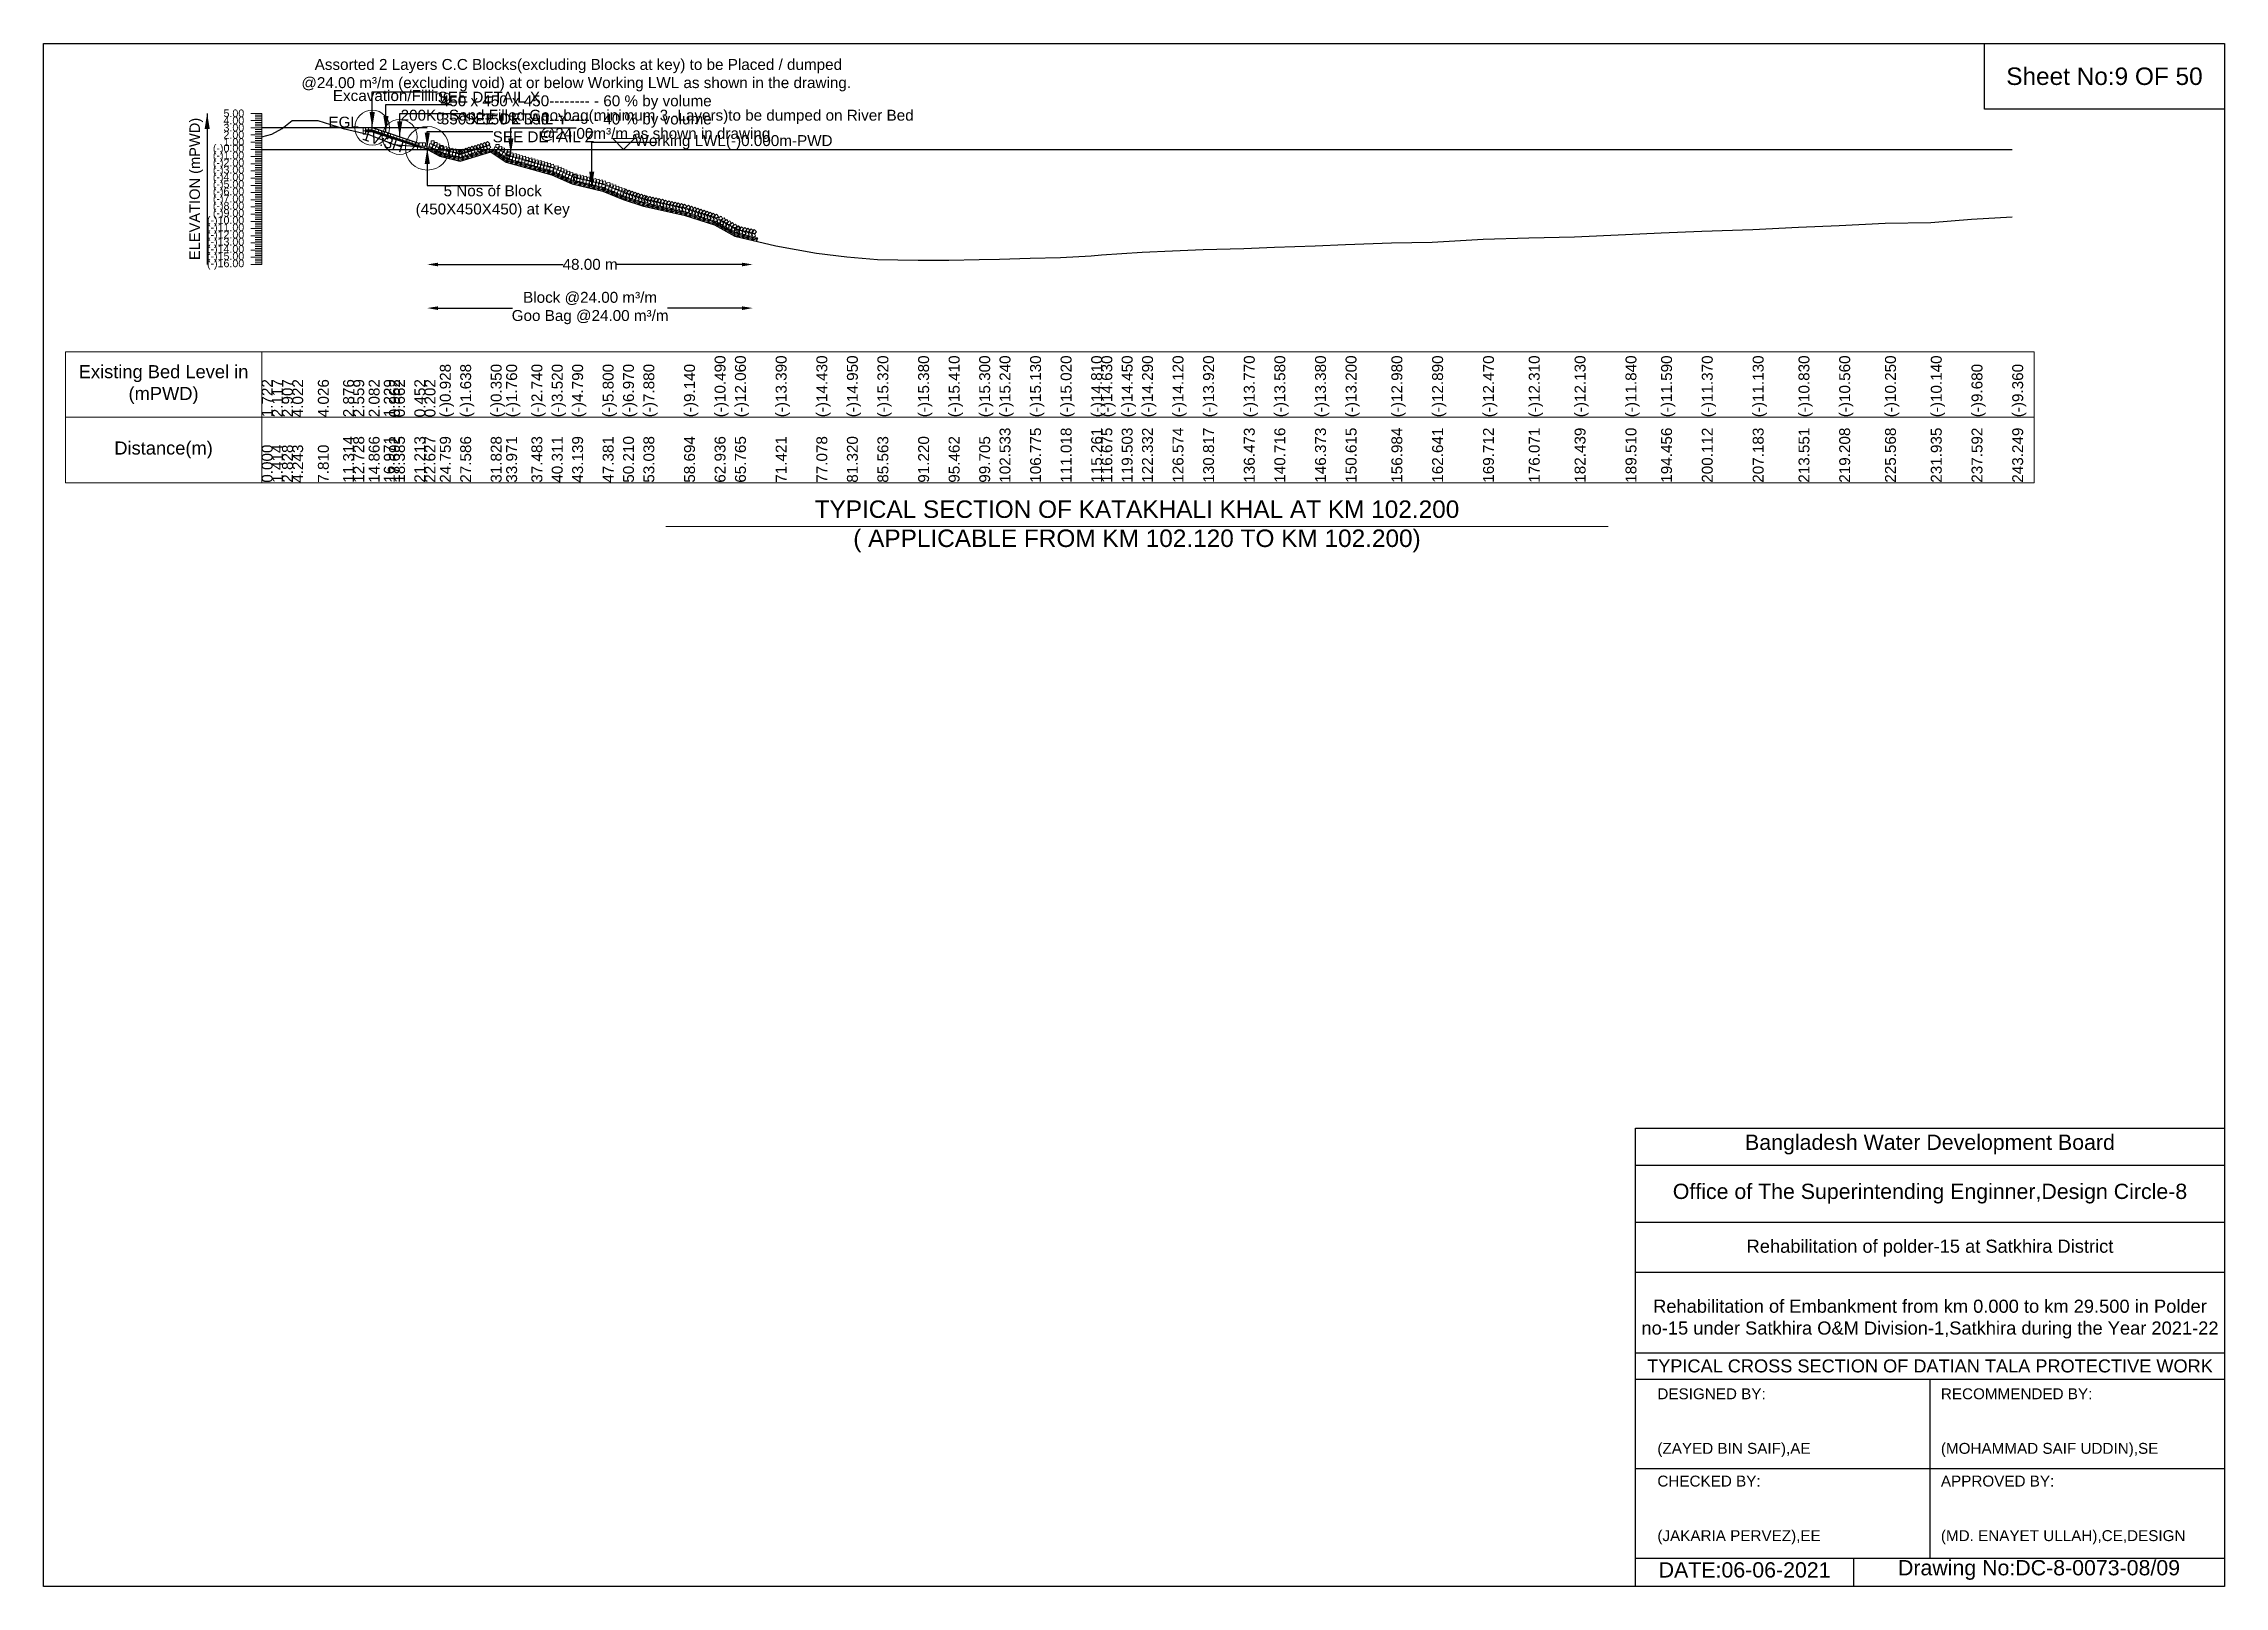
# Model space of a CAD drawing. Header units: inches. Extents: x 89000 to 845000, y -7071 to 18.
# Drawn here: x 220000 to 230000, y -7071 to 0 of the extents above; entities that cross this region are included whole.
import ezdxf

# ---------------------------------------------------------------- set-up
doc = ezdxf.new("R2010")
doc.units = ezdxf.units.IN
doc.header["$LTSCALE"] = 7
doc.header["$MEASUREMENT"] = 0
for name, color, linetype, lineweight in [('Cross section Data Border', 7, 'Continuous', 9), ('Cross Section Labels', 7, 'Continuous', 9), ('Existing_Bed_Level for Xsection', 7, 'Continuous', 25), ('Long Section Labels', 7, 'Continuous', 9)]:
    doc.layers.add(name, color=color, linetype=linetype, lineweight=lineweight)
doc.styles.get("Standard").update_dxf_attribs({"font": 'arial.ttf'})
doc.dimstyles.new('Appron Lebeling Style', dxfattribs={"dimtxt": 50, "dimasz": 50, "dimexe": 0.18, "dimexo": 0.0625, "dimgap": 0.09, "dimtad": 0, "dimtih": 1, "dimtoh": 1, "dimdec": 4, "dimzin": 0, "dimdsep": 46, "dimtxsty": 'Standard', "dimcen": 0.09, "dimse1": 1, "dimse2": 1, "dimadec": 0, "dimazin": 0, "dimtfac": 1, "dimtdec": 4, "dimtofl": 0, "dimtmove": 0, "dimatfit": 3, "dimfxl": 1, "dimtolj": 1, "dimtzin": 0, "dimarcsym": 0})
doc.dimstyles.get("Standard").update_dxf_attribs({"dimtxt": 0.18, "dimasz": 0.18, "dimexe": 0.18, "dimexo": 0.0625, "dimgap": 0.09, "dimtad": 0, "dimtih": 1, "dimtoh": 1, "dimdec": 4, "dimzin": 0, "dimdsep": 46, "dimtxsty": 'Standard', "dimcen": 0.09, "dimadec": 0, "dimazin": 0, "dimtfac": 1, "dimtdec": 4, "dimtofl": 0, "dimtmove": 0, "dimatfit": 3, "dimfxl": 1, "dimtolj": 1, "dimtzin": 0, "dimarcsym": 0})

msp = doc.modelspace()

# ---------------------------------------------------------------- texts
at = {"attachment_point": 5}
for s, insert, char_height in [('Sheet No:9 OF 50', (229450, -150), 80), ('Bangladesh Water Development Board', (228650, -5046), 70), ('Office of The Superintending Enginner,Design Circle-8', (228650, -5271), 70)]:
    msp.add_mtext(s, dxfattribs=dict(at, insert=insert, char_height=char_height))
for s, insert, char_height, width, attachment_point in [('Rehabilitation of polder-15 at Satkhira District', (228650, -5521), 60, 2800, 5), ('Rehabilitation of Embankment from km 0.000 to km 29.500 in Polder no-15 under Satkhira O&M Division-1,Satkhira during the Year 2021-22', (228650, -5846), 60, 2700, 5), ('TYPICAL CROSS SECTION OF DATIAN TALA PROTECTIVE WORK', (228650, -6061), 59.5765532, 2800, 5), ('DESIGNED BY:^J^J^J(ZAYED BIN SAIF),AE', (227400, -6321), 50, 1400, 4), ('RECOMMENDED BY:^J^J^J(MOHAMMAD SAIF UDDIN),SE', (228700, -6321), 50, 1400, 4), ('CHECKED BY:^J^J^J(JAKARIA PERVEZ),EE', (227400, -6721), 50, 1400, 4), ('APPROVED BY:^J^J^J(MD. ENAYET ULLAH),CE,DESIGN', (228700, -6721), 50, 1400, 4), ('DATE:06-06-2021', (227800, -6996), 70, 1400, 5), ('Drawing No:DC-8-0073-08/09', (229150, -6996), 70, 2200, 5)]:
    msp.add_mtext(s, dxfattribs=dict(insert=insert, char_height=char_height, width=width, attachment_point=attachment_point))
at = {"layer": 'Cross section Data Border', "char_height": 60, "width": 800, "attachment_point": 5}
for s, insert in [('Existing Bed Level in (mPWD)', (220550, -1562.47)), ('Distance(m)', (220550, -1862.47))]:
    msp.add_mtext(s, dxfattribs=dict(at, insert=insert))
at = {"layer": 'Cross Section Labels'}
for s, insert, char_height, attachment_point in [(' Assorted 2 Layers C.C Blocks(excluding Blocks at key) to be Placed / dumped^J@24.00 m³/m (excluding void) at or below Working LWL as shown in the drawing.^J450 x 450 x 450-------- - 60 % by volume^J350 x 350 x 350-------- - 40 % by volume', (222442.3917, -385.47), 50, 8), ('Excavation/Filling', (221869.94075, -278.22), 50, 9), ('SEE DETAIL X', (221806.82825, -220.47), 50, 1), ('EGL', (221445.8217, -385.47), 50, 9), ('200Kg Sand Filled Geo-bag(minimum 3 -Layers)to be dumped on River Bed^J@24.00m³/m as shown in drawing.', (222813.40878, -451.47), 50, 8), ('SEE DETAIL Y', (221933.05325, -319.47), 50, 1), ('SEE DETAIL Z', (222059.27825, -401.97), 50, 1), ('Working LWL(-)0.000m-PWD', (222709.67825, -484.47), 50, 7), ('5 Nos of Block ^J(450X450X450) at Key', (222059.27825, -649.47), 50, 2), ('TYPICAL SECTION OF KATAKHALI KHAL AT KM 102.200^J( APPLICABLE FROM KM 102.120 TO KM 102.200)', (225013.60592, -2212.47), 80, 5)]:
    msp.add_mtext(s, dxfattribs=dict(at, insert=insert, char_height=char_height, attachment_point=attachment_point))
at = {"layer": 'Cross Section Labels', "insert": (221564.72299, -422.16077), "char_height": 50, "attachment_point": 2, "rotation": 341.565051177}
msp.add_mtext('1V:3H', dxfattribs=at)
at = {"layer": 'Long Section Labels', "rotation": 90}
for s, insert, char_height, attachment_point in [('ELEVATION (mPWD)', (220700, -665.97), 48, 5), ('(-)0.928', (221817.04161, -1712.47), 50, 1), ('(-)1.638', (221910.34554, -1712.47), 50, 1), ('(-)0.350', (222050.31281, -1712.47), 50, 1), ('(-)1.760', (222121.02899, -1712.47), 50, 1), ('(-)2.740', (222236.94988, -1712.47), 50, 1), ('(-)3.520', (222330.27253, -1712.47), 50, 1), ('(-)4.790', (222423.5972, -1712.47), 50, 1), ('(-)5.800', (222563.58722, -1712.47), 50, 1), ('(-)6.970', (222656.91551, -1712.47), 50, 1), ('(-)7.880', (222750.24484, -1712.47), 50, 1), ('(-)9.140', (222936.90604, -1712.47), 50, 1), ('(-)10.490', (223076.90371, -1712.47), 50, 1), ('(-)12.060', (223170.23616, -1712.47), 50, 1), ('(-)13.390', (223356.90242, -1712.47), 50, 1), ('(-)14.430', (223543.57013, -1712.47), 50, 1), ('(-)14.950', (223683.57169, -1712.47), 50, 1), ('(-)15.320', (223823.5738, -1712.47), 50, 1), ('(-)15.380', (224010.24401, -1712.47), 50, 1), ('(-)15.410', (224150.24713, -1712.47), 50, 1), ('(-)15.300', (224290.2506, -1712.47), 50, 1), ('(-)15.240', (224383.58641, -1712.47), 50, 1), ('(-)15.130', (224523.59036, -1712.47), 50, 1), ('(-)15.020', (224663.59455, -1712.47), 50, 1), ('(-)14.810', (224803.59895, -1712.47), 50, 1), ('(-)14.630', (224850.26713, -1712.47), 50, 1), ('(-)14.450', (224943.60356, -1712.47), 50, 1), ('(-)14.290', (225036.94005, -1712.47), 50, 1), ('(-)14.120', (225176.94494, -1712.47), 50, 1), ('(-)13.920', (225316.94996, -1712.47), 50, 1), ('(-)13.770', (225503.62354, -1712.47), 50, 1), ('(-)13.580', (225643.62886, -1712.47), 50, 1), ('(-)13.380', (225830.30279, -1712.47), 50, 1), ('(-)13.200', (225970.30834, -1712.47), 50, 1), ('(-)12.980', (226180.4745, -1712.47), 50, 1), ('(-)12.890', (226367.14337, -1712.47), 50, 1), ('(-)12.470', (226600.48016, -1712.47), 50, 1), ('(-)12.310', (226810.34328, -1712.47), 50, 1), ('(-)12.130', (227020.48802, -1712.47), 50, 1), ('(-)11.840', (227253.82651, -1712.47), 50, 1), ('(-)11.590', (227417.03647, -1712.47), 50, 1), ('(-)11.370', (227603.71146, -1712.47), 50, 1), ('(-)11.130', (227837.05529, -1712.47), 50, 1), ('(-)10.830', (228047.18071, -1712.47), 50, 1), ('(-)10.560', (228233.85292, -1712.47), 50, 1), ('(-)10.250', (228443.74966, -1712.47), 50, 1), ('(-)10.140', (228653.86608, -1712.47), 50, 1), ('(-)9.680', (228840.53888, -1712.47), 50, 1), ('(-)9.360', (229027.21184, -1712.47), 50, 1), ('1.722', (221000, -1712.47), 50, 1), ('2.117', (221046.66905, -1712.47), 50, 1), ('2.907', (221093.3381, -1712.47), 50, 1), ('4.022', (221140.00714, -1712.47), 50, 1), ('4.026', (221257.73824, -1712.47), 50, 1), ('2.876', (221373.35238, -1712.47), 50, 1), ('2.559', (221420.02143, -1712.47), 50, 1), ('2.082', (221490.58027, -1712.47), 50, 1), ('1.229', (221560.02857, -1712.47), 50, 1), ('0.962', (221583.8296, -1712.47), 50, 1), ('0.662', (221606.69762, -1712.47), 50, 1), ('0.452', (221700.03571, -1712.47), 50, 1), ('0.202', (221746.70476, -1712.47), 50, 1), ('102.533', (224383.58641, -2012.47), 50, 1), ('106.775', (224523.59036, -2012.47), 50, 1), ('111.018', (224663.59455, -2012.47), 50, 1), ('115.261', (224803.59895, -2012.47), 50, 1), ('116.675', (224850.26713, -2012.47), 50, 1), ('119.503', (224943.60356, -2012.47), 50, 1), ('122.332', (225036.94005, -2012.47), 50, 1), ('126.574', (225176.94494, -2012.47), 50, 1), ('130.817', (225316.94996, -2012.47), 50, 1), ('136.473', (225503.62354, -2012.47), 50, 1), ('140.716', (225643.62886, -2012.47), 50, 1), ('146.373', (225830.30279, -2012.47), 50, 1), ('150.615', (225970.30834, -2012.47), 50, 1), ('156.984', (226180.4745, -2012.47), 50, 1), ('162.641', (226367.14337, -2012.47), 50, 1), ('169.712', (226600.48016, -2012.47), 50, 1), ('176.071', (226810.34328, -2012.47), 50, 1), ('182.439', (227020.48802, -2012.47), 50, 1), ('189.510', (227253.82651, -2012.47), 50, 1), ('194.456', (227417.03647, -2012.47), 50, 1), ('200.112', (227603.71146, -2012.47), 50, 1), ('207.183', (227837.05529, -2012.47), 50, 1), ('213.551', (228047.18071, -2012.47), 50, 1), ('219.208', (228233.85292, -2012.47), 50, 1), ('225.568', (228443.74966, -2012.47), 50, 1), ('231.935', (228653.86608, -2012.47), 50, 1), ('237.592', (228840.53888, -2012.47), 50, 1), ('243.249', (229027.21184, -2012.47), 50, 1), ('0.000', (221000, -2012.47), 50, 1), ('1.414', (221046.66905, -2012.47), 50, 1), ('2.828', (221093.3381, -2012.47), 50, 1), ('4.243', (221140.00714, -2012.47), 50, 1), ('7.810', (221257.73824, -2012.47), 50, 1), ('11.314', (221373.35238, -2012.47), 50, 1), ('12.728', (221420.02143, -2012.47), 50, 1), ('14.866', (221490.58027, -2012.47), 50, 1), ('16.971', (221560.02857, -2012.47), 50, 1), ('17.692', (221583.8296, -2012.47), 50, 1), ('18.385', (221606.69762, -2012.47), 50, 1), ('21.213', (221700.03571, -2012.47), 50, 1), ('22.627', (221746.70476, -2012.47), 50, 1), ('24.759', (221817.04161, -2012.47), 50, 1), ('27.586', (221910.34554, -2012.47), 50, 1), ('31.828', (222050.31281, -2012.47), 50, 1), ('33.971', (222121.02899, -2012.47), 50, 1), ('37.483', (222236.94988, -2012.47), 50, 1), ('40.311', (222330.27253, -2012.47), 50, 1), ('43.139', (222423.5972, -2012.47), 50, 1), ('47.381', (222563.58722, -2012.47), 50, 1), ('50.210', (222656.91551, -2012.47), 50, 1), ('53.038', (222750.24484, -2012.47), 50, 1), ('58.694', (222936.90604, -2012.47), 50, 1), ('62.936', (223076.90371, -2012.47), 50, 1), ('65.765', (223170.23616, -2012.47), 50, 1), ('71.421', (223356.90242, -2012.47), 50, 1), ('77.078', (223543.57013, -2012.47), 50, 1), ('81.320', (223683.57169, -2012.47), 50, 1), ('85.563', (223823.5738, -2012.47), 50, 1), ('91.220', (224010.24401, -2012.47), 50, 1), ('95.462', (224150.24713, -2012.47), 50, 1), ('99.705', (224290.2506, -2012.47), 50, 1)]:
    msp.add_mtext(s, dxfattribs=dict(at, insert=insert, char_height=char_height, attachment_point=attachment_point))
at = {"layer": 'Long Section Labels', "char_height": 35, "attachment_point": 6}
for s, insert in [('4.00', (220920, -352.47)), ('3.00', (220920, -385.47)), ('5.00', (220920, -319.47)), ('(-)0.00', (220920, -484.47)), ('(-)1.00', (220920, -517.47)), ('2.00', (220920, -418.47)), ('1.00', (220920, -451.47)), ('(-)2.00', (220920, -550.47)), ('(-)3.00', (220920, -583.47)), ('(-)4.00', (220920, -616.47)), ('(-)5.00', (220920, -649.47)), ('(-)6.00', (220920, -682.47)), ('(-)7.00', (220920, -715.47)), ('(-)10.00', (220920, -814.47)), ('(-)8.00', (220920, -748.47)), ('(-)9.00', (220920, -781.47)), ('(-)11.00', (220920, -847.47)), ('(-)12.00', (220920, -880.47)), ('(-)13.00', (220920, -913.47)), ('(-)14.00', (220920, -946.47)), ('(-)15.00', (220920, -979.47)), ('(-)16.00', (220920, -1012.47))]:
    msp.add_mtext(s, dxfattribs=dict(at, insert=insert))

# ---------------------------------------------------------------- blocks, each defined once
blk = doc.blocks.new('*D11')
at = {"layer": 'Cross Section Labels', "color": 0, "lineweight": -2, "transparency": 16777216}
for p, q in [((221809, -1012), (222382, -1012)), ((223202, -1012), (222629, -1012))]:
    blk.add_line(p, q, dxfattribs=at)
at = {"layer": 'Cross Section Labels', "color": 0, "transparency": 16777216}
for points in [[(221809, -1004), (221809, -1021), (221759, -1012)], [(223202, -1004), (223202, -1021), (223252, -1012)]]:
    blk.add_solid(points, dxfattribs=at)
at = {"layer": 'Defpoints', "color": 0, "transparency": 16777216}
for p in [(221759, -484), (223252, -902), (223252, -1012)]:
    blk.add_point(p, dxfattribs=at)
at = {"layer": 'Cross Section Labels', "color": 0, "transparency": 16777216, "insert": (222506, -1012), "char_height": 50, "attachment_point": 5}
blk.add_mtext('\\A1;48.00 m', dxfattribs=at)
blk = doc.blocks.new('*D12')
at = {"layer": 'Cross Section Labels', "color": 0, "lineweight": -2, "transparency": 16777216}
for p, q in [((221809, -1212), (222150, -1212)), ((223202, -1212), (222861, -1212))]:
    blk.add_line(p, q, dxfattribs=at)
at = {"layer": 'Cross Section Labels', "color": 0, "transparency": 16777216}
for points in [[(221809, -1204), (221809, -1221), (221759, -1212)], [(223202, -1204), (223202, -1221), (223252, -1212)]]:
    blk.add_solid(points, dxfattribs=at)
at = {"layer": 'Defpoints', "color": 0, "transparency": 16777216}
for p in [(221759, -484), (223252, -902), (223252, -1212)]:
    blk.add_point(p, dxfattribs=at)
at = {"layer": 'Cross Section Labels', "color": 0, "transparency": 16777216, "insert": (222506, -1212), "char_height": 50, "attachment_point": 5}
blk.add_mtext('\\A1;Block @24.00 m³/m ^JGoo Bag @24.00 m³/m ', dxfattribs=at)

# ---------------------------------------------------------------- dimensions: what is measured, and where the dimension line sits
at = {"layer": 'Cross Section Labels'}
for base, text, picture, middle in [((223252.18952, -1012.47), '48.00 m', '*D11', (222505.73389, -1012.47)), ((223252.18952, -1212.47), 'Block @24.00 m³/m ^JGoo Bag @24.00 m³/m ', '*D12', (222505.73389, -1212.47))]:
    dim = msp.add_linear_dim(base=base, p1=(221759.27825, -484.47), p2=(223252.18952, -901.71933), text=text, dimstyle='Appron Lebeling Style', dxfattribs=at)
    dim.commit()
    dim.dimension.update_dxf_attribs({"geometry": picture, "text_midpoint": middle})

# ---------------------------------------------------------------- linework, layer by layer
for points in [[(220000, 0), (230000, 0), (230000, -7071), (220000, -7071)], [(228900, 0), (230000, 0), (230000, -300), (228900, -300)]]:
    msp.add_lwpolyline(points, close=True)
for points in [[(227300, -7071), (227300, -4971), (230000, -4971)], [(227300, -5141), (230000, -5141)], [(227300, -5401), (230000, -5401)], [(227300, -5631), (230000, -5631)], [(227300, -6001), (230000, -6001)], [(227300, -6121), (230000, -6121)], [(228650, -6121), (228650, -6941)], [(227300, -6531), (230000, -6531)], [(227300, -6941), (230000, -6941)], [(228300, -6941), (228300, -7071)]]:
    msp.add_lwpolyline(points)
at = {"layer": 'Cross section Data Border'}
msp.add_lwpolyline([(220100, -1412.47), (229127.21184, -1412.47), (229127.21184, -2012.47), (220100, -2012.47)], close=True, dxfattribs=at)
for points in [[(221000, -1412.47), (221000, -2012.47)], [(220100, -1712.47), (229127.21184, -1712.47)]]:
    msp.add_lwpolyline(points, dxfattribs=at)
at = {"layer": 'Cross Section Labels'}
msp.add_lwpolyline([(222659.67825, -484.47), (222709.67825, -434.47), (222609.67825, -434.47)], close=True, dxfattribs=at)
msp.add_lwpolyline([(222853.60592, -2212.47), (225013.60592, -2212.47), (227173.60592, -2212.47)], dxfattribs=at)
for centre, radius in [((221506.82825, -385.47), 80), ((221633.05325, -427.545), 80), ((221759.27825, -479.52), 100)]:
    msp.add_circle(centre, radius, dxfattribs=at)
at = {"layer": 'Existing_Bed_Level for Xsection'}
for points in [[(221000, -427.644), (221046.66905, -414.609), (221093.3381, -388.539), (221140.00714, -351.744), (221257.73824, -351.612), (221373.35238, -389.562), (221420.02143, -400.023), (221490.58027, -415.764), (221560.02857, -443.913), (221583.8296, -452.724), (221606.69762, -462.624), (221700.03571, -469.554), (221746.70476, -477.804), (221817.04161, -515.094), (221910.34554, -538.524), (222050.31281, -496.02), (222121.02899, -542.55), (222236.94988, -574.89), (222330.27253, -600.63), (222423.5972, -642.54), (222563.58722, -675.87), (222656.91551, -714.48), (222750.24484, -744.51), (222936.90604, -786.09), (223076.90371, -830.64), (223170.23616, -882.45), (223356.90242, -926.34), (223543.57013, -960.66), (223683.57169, -977.82), (223823.5738, -990.03), (224010.24401, -992.01), (224150.24713, -993), (224290.2506, -989.37), (224383.58641, -987.39), (224523.59036, -983.76), (224663.59455, -980.13), (224803.59895, -973.2), (224850.26713, -967.26), (224943.60356, -961.32), (225036.94005, -956.04), (225176.94494, -950.43), (225316.94996, -943.83), (225503.62354, -938.88), (225643.62886, -932.61), (225830.30279, -926.01), (225970.30834, -920.07), (226180.4745, -912.81), (226367.14337, -909.84), (226600.48016, -895.98), (226810.34328, -890.7), (227020.48802, -884.76), (227253.82651, -875.19), (227417.03647, -866.94), (227603.71146, -859.68), (227837.05529, -851.76), (228047.18071, -841.86), (228233.85292, -832.95), (228443.74966, -822.72), (228653.86608, -819.09), (228840.53888, -803.91), (229027.21184, -793.35)], [(221759.27825, -385.47), (221000, -385.47)], [(221722.15325, -457.245), (221508.35236, -385.97804), (221506.82825, -385.47), (221505.2217, -385.47), (221475.5217, -385.47)], [(221475.5217, -395.37), (221505.2217, -395.37), (221722.15325, -467.68052)], [(221475.5217, -398.67), (221504.68619, -398.67), (221717.53619, -469.62)], [(221000, -484.47), (229027.21184, -484.47)], [(221475.5217, -401.97), (221504.15067, -401.97), (221714.72825, -472.16253)]]:
    msp.add_lwpolyline(points, dxfattribs=at)
at = {"layer": 'Long Section Labels'}
for points in [[(221000, -319.47), (220950, -319.47)], [(221000, -352.47), (220950, -352.47)], [(221000, -385.47), (220950, -385.47)], [(221000, -327.72), (220970, -327.72)], [(221000, -335.97), (220970, -335.97)], [(221000, -344.22), (220970, -344.22)], [(221000, -360.72), (220970, -360.72)], [(221000, -368.97), (220970, -368.97)], [(221000, -377.22), (220970, -377.22)], [(221000, -393.72), (220970, -393.72)], [(221000, -1012.47), (221000, -979.47), (221000, -946.47), (221000, -913.47), (221000, -880.47), (221000, -847.47), (221000, -814.47), (221000, -781.47), (221000, -748.47), (221000, -715.47), (221000, -682.47), (221000, -649.47), (221000, -616.47), (221000, -583.47), (221000, -550.47), (221000, -517.47), (221000, -484.47), (221000, -451.47), (221000, -418.47), (221000, -385.47), (221000, -352.47), (221000, -319.47)], [(221000, -418.47), (220950, -418.47)], [(221000, -451.47), (220950, -451.47)], [(221000, -484.47), (220950, -484.47)], [(221000, -401.97), (220970, -401.97)], [(221000, -410.22), (220970, -410.22)], [(221000, -426.72), (220970, -426.72)], [(221000, -434.97), (220970, -434.97)], [(221000, -443.22), (220970, -443.22)], [(221000, -459.72), (220970, -459.72)], [(221000, -467.97), (220970, -467.97)], [(221000, -476.22), (220970, -476.22)], [(221000, -492.72), (220970, -492.72)], [(221000, -517.47), (220950, -517.47)], [(221000, -550.47), (220950, -550.47)], [(221000, -583.47), (220950, -583.47)], [(221000, -500.97), (220970, -500.97)], [(221000, -509.22), (220970, -509.22)], [(221000, -525.72), (220970, -525.72)], [(221000, -533.97), (220970, -533.97)], [(221000, -542.22), (220970, -542.22)], [(221000, -558.72), (220970, -558.72)], [(221000, -566.97), (220970, -566.97)], [(221000, -575.22), (220970, -575.22)], [(221000, -591.72), (220970, -591.72)], [(221000, -599.97), (220970, -599.97)], [(221000, -616.47), (220950, -616.47)], [(221000, -649.47), (220950, -649.47)], [(221000, -682.47), (220950, -682.47)], [(221000, -608.22), (220970, -608.22)], [(221000, -624.72), (220970, -624.72)], [(221000, -632.97), (220970, -632.97)], [(221000, -641.22), (220970, -641.22)], [(221000, -657.72), (220970, -657.72)], [(221000, -665.97), (220970, -665.97)], [(221000, -674.22), (220970, -674.22)], [(221000, -690.72), (220970, -690.72)], [(221000, -698.97), (220970, -698.97)], [(221000, -715.47), (220950, -715.47)], [(221000, -748.47), (220950, -748.47)], [(221000, -781.47), (220950, -781.47)], [(221000, -707.22), (220970, -707.22)], [(221000, -723.72), (220970, -723.72)], [(221000, -731.97), (220970, -731.97)], [(221000, -740.22), (220970, -740.22)], [(221000, -756.72), (220970, -756.72)], [(221000, -764.97), (220970, -764.97)], [(221000, -773.22), (220970, -773.22)], [(221000, -789.72), (220970, -789.72)], [(221000, -797.97), (220970, -797.97)], [(221000, -814.47), (220950, -814.47)], [(221000, -847.47), (220950, -847.47)], [(221000, -880.47), (220950, -880.47)], [(221000, -806.22), (220970, -806.22)], [(221000, -822.72), (220970, -822.72)], [(221000, -830.97), (220970, -830.97)], [(221000, -839.22), (220970, -839.22)], [(221000, -855.72), (220970, -855.72)], [(221000, -863.97), (220970, -863.97)], [(221000, -872.22), (220970, -872.22)], [(221000, -888.72), (220970, -888.72)], [(221000, -896.97), (220970, -896.97)], [(221000, -913.47), (220950, -913.47)], [(221000, -946.47), (220950, -946.47)], [(221000, -979.47), (220950, -979.47)], [(221000, -905.22), (220970, -905.22)], [(221000, -921.72), (220970, -921.72)], [(221000, -929.97), (220970, -929.97)], [(221000, -938.22), (220970, -938.22)], [(221000, -954.72), (220970, -954.72)], [(221000, -962.97), (220970, -962.97)], [(221000, -971.22), (220970, -971.22)], [(221000, -987.72), (220970, -987.72)], [(221000, -995.97), (220970, -995.97)], [(221000, -1012.47), (220950, -1012.47)], [(221000, -1004.22), (220970, -1004.22)]]:
    msp.add_lwpolyline(points, dxfattribs=at)
for points in [[(221475.5217, -385.47), (221465.6217, -385.47), (221465.6217, -400.32), (221475.5217, -400.32)], [(221490.3717, -385.47), (221475.5217, -385.47), (221475.5217, -395.37), (221490.3717, -395.37)], [(221505.2217, -385.47), (221490.3717, -385.47), (221490.3717, -395.37), (221505.2217, -395.37)], [(221522.4403, -390.67402), (221508.35236, -385.97804), (221505.2217, -395.37), (221519.30965, -400.06598)], [(221536.52825, -395.37), (221522.4403, -390.67402), (221519.30965, -400.06598), (221533.3976, -404.76196)], [(221550.6162, -400.06598), (221536.52825, -395.37), (221533.3976, -404.76196), (221547.48554, -409.45795)], [(221475.5217, -400.32), (221465.6217, -400.32), (221465.6217, -415.17), (221475.5217, -415.17)], [(221564.70415, -404.76196), (221550.6162, -400.06598), (221547.48554, -409.45795), (221561.57349, -414.15393)], [(221578.79209, -409.45795), (221564.70415, -404.76196), (221561.57349, -414.15393), (221575.66144, -418.84991)], [(221592.88004, -414.15393), (221578.79209, -409.45795), (221575.66144, -418.84991), (221589.74938, -423.54589)], [(221606.96799, -418.84991), (221592.88004, -414.15393), (221589.74938, -423.54589), (221603.83733, -428.24188)], [(221621.05593, -423.54589), (221606.96799, -418.84991), (221603.83733, -428.24188), (221617.92528, -432.93786)], [(221635.14388, -428.24188), (221621.05593, -423.54589), (221617.92528, -432.93786), (221632.01323, -437.63384)], [(221649.23183, -432.93786), (221635.14388, -428.24188), (221632.01323, -437.63384), (221646.10117, -442.32982)], [(221663.31977, -437.63384), (221649.23183, -432.93786), (221646.10117, -442.32982), (221660.18912, -447.02581)], [(221677.40772, -442.32982), (221663.31977, -437.63384), (221660.18912, -447.02581), (221674.27707, -451.72179)], [(221691.49567, -447.02581), (221677.40772, -442.32982), (221674.27707, -451.72179), (221688.36501, -456.41777)], [(221705.58362, -451.72179), (221691.49567, -447.02581), (221688.36501, -456.41777), (221702.45296, -461.11375)], [(221719.67156, -456.41777), (221705.58362, -451.72179), (221702.45296, -461.11375), (221716.54091, -465.80973)], [(221729.57825, -469.62), (221714.72825, -469.62), (221714.72825, -484.47), (221729.57825, -484.47)], [(221737.00325, -454.77), (221722.15325, -454.77), (221722.15325, -469.62), (221737.00325, -469.62)], [(221744.42825, -469.62), (221729.57825, -469.62), (221729.57825, -484.47), (221744.42825, -484.47)], [(221751.85325, -454.77), (221737.00325, -454.77), (221737.00325, -469.62), (221751.85325, -469.62)], [(221759.27825, -469.62), (221744.42825, -469.62), (221744.42825, -484.47), (221759.27825, -484.47)], [(221786.09665, -460.94134), (221771.62257, -457.62118), (221768.30241, -472.09526), (221782.77649, -475.41542)], [(221791.31204, -445.71417), (221776.4714, -446.24145), (221776.99868, -461.08208), (221791.83931, -460.55481)], [(221799.21682, -467.89717), (221784.74274, -464.57701), (221781.42258, -479.05109), (221795.89666, -482.37125)], [(221804.43221, -452.67), (221789.59158, -453.19728), (221790.11885, -468.03791), (221804.95949, -467.51064)], [(221812.33699, -474.853), (221797.86291, -471.53284), (221794.54275, -486.00692), (221809.01683, -489.32708)], [(221817.55238, -459.62583), (221802.71175, -460.15311), (221803.23902, -474.99374), (221818.07966, -474.46647)], [(221825.45717, -481.80883), (221810.98309, -478.48867), (221807.66292, -492.96275), (221822.137, -496.28291)], [(221830.67256, -466.58166), (221815.83192, -467.10894), (221816.35919, -481.94957), (221831.19983, -481.4223)], [(221831.65676, -484.37887), (221816.80865, -484.61605), (221817.04583, -499.46416), (221831.89393, -499.22698)], [(221833.07975, -468.34634), (221818.79571, -472.40699), (221822.85637, -486.69103), (221837.1404, -482.63037)], [(221846.05959, -487.99564), (221831.21148, -488.23282), (221831.44866, -503.08092), (221846.29676, -502.84374)], [(221847.48258, -471.96311), (221833.19854, -476.02376), (221837.2592, -490.30779), (221851.54323, -486.24714)], [(221860.46242, -491.6124), (221845.61431, -491.84958), (221845.85149, -506.69769), (221860.69959, -506.46051)], [(221861.88541, -475.57987), (221847.60137, -479.64052), (221851.66203, -493.92456), (221865.94606, -489.8639)], [(221874.86525, -495.22917), (221860.01714, -495.46634), (221860.25432, -510.31445), (221875.10242, -510.07727)], [(221876.28824, -479.19663), (221862.0042, -483.25729), (221866.06486, -497.54132), (221880.34889, -493.48067)], [(221889.26808, -498.84593), (221874.41997, -499.08311), (221874.65715, -513.93121), (221889.50525, -513.69404)], [(221890.69107, -482.8134), (221876.40703, -486.87405), (221880.46769, -501.15809), (221894.75172, -497.09743)], [(221905.0939, -486.43016), (221890.80986, -490.49082), (221894.87052, -504.77485), (221909.15455, -500.7142)], [(221907.44078, -487.9394), (221897.28617, -498.77482), (221908.12158, -508.92944), (221918.2762, -498.09402)], [(221919.49673, -490.04693), (221905.21269, -494.10758), (221909.27335, -508.39161), (221923.55738, -504.33096)], [(221921.65007, -483.62446), (221911.49545, -494.45987), (221922.33087, -504.61449), (221932.48548, -493.77907)], [(221928.68475, -498.10134), (221916.078, -505.94942), (221923.92608, -518.55617), (221936.53283, -510.70809)], [(221935.85935, -479.30951), (221925.70473, -490.14493), (221936.54015, -500.29954), (221946.69477, -489.46413)], [(221942.89403, -493.78639), (221930.28728, -501.63448), (221938.13536, -514.24122), (221950.74211, -506.39314)], [(221950.06863, -474.99456), (221939.91402, -485.82998), (221950.74943, -495.9846), (221960.90405, -485.14918)], [(221957.10331, -489.47145), (221944.49657, -497.31953), (221952.34465, -509.92628), (221964.9514, -502.0782)], [(221964.27792, -470.67962), (221954.1233, -481.51503), (221964.95872, -491.66965), (221975.11333, -480.83423)], [(221971.3126, -485.1565), (221958.70585, -493.00458), (221966.55393, -505.61133), (221979.16068, -497.76325)], [(221978.4872, -466.36467), (221968.33258, -477.20009), (221979.168, -487.3547), (221989.32262, -476.51928)], [(221985.52188, -480.84155), (221972.91513, -488.68963), (221980.76321, -501.29638), (221993.36996, -493.4483)], [(221992.69648, -462.04972), (221982.54187, -472.88514), (221993.37728, -483.03975), (222003.5319, -472.20434)], [(221999.73116, -476.52661), (221987.12441, -484.37469), (221994.9725, -496.98144), (222007.57925, -489.13335)], [(222006.90577, -457.73477), (221996.75115, -468.57019), (222007.58657, -478.72481), (222017.74118, -467.88939)], [(222013.94045, -472.21166), (222001.3337, -480.05974), (222009.18178, -492.66649), (222021.78853, -484.81841)], [(222021.11505, -453.41983), (222010.96043, -464.25524), (222021.79585, -474.40986), (222031.95047, -463.57444)], [(222028.14973, -467.89671), (222015.54298, -475.74479), (222023.39106, -488.35154), (222035.99781, -480.50346)], [(222035.32433, -449.10488), (222025.16972, -459.9403), (222036.00513, -470.09491), (222046.15975, -459.2595)], [(222042.35901, -463.58176), (222029.75226, -471.42985), (222037.60035, -484.03659), (222050.20709, -476.18851)], [(222082.5657, -477.32031), (222068.4694, -472.64947), (222063.79856, -486.74577), (222077.89486, -491.41661)], [(222089.19436, -462.65307), (222074.37017, -461.77793), (222073.49503, -476.60212), (222088.31922, -477.47726)], [(222094.97115, -485.48287), (222080.87484, -480.81203), (222076.20401, -494.90834), (222090.30031, -499.57917)], [(222101.59981, -470.81563), (222086.77562, -469.94049), (222085.90047, -484.76468), (222100.72466, -485.63982)], [(222107.37659, -493.64543), (222093.28029, -488.9746), (222088.60945, -503.0709), (222102.70575, -507.74174)], [(222114.00525, -478.9782), (222099.18106, -478.10306), (222098.30592, -492.92725), (222113.13011, -493.80239)], [(222119.78204, -501.808), (222105.68573, -497.13716), (222101.01489, -511.23346), (222115.1112, -515.9043)], [(222126.41069, -487.14076), (222111.5865, -486.26562), (222110.71136, -501.08981), (222125.53555, -501.96495)], [(222138.81614, -495.30333), (222123.99195, -494.42818), (222123.11681, -509.25237), (222137.941, -510.12752)], [(222137.86408, -496.12005), (222123.47917, -499.80744), (222127.16656, -514.19235), (222141.55147, -510.50496)], [(221903.67091, -502.46269), (221888.8228, -502.69987), (221889.05998, -517.54798), (221903.90808, -517.3108)], [(221914.47546, -502.41629), (221901.86872, -510.26437), (221909.7168, -522.87112), (221922.32355, -515.02304)], [(221918.07374, -506.07946), (221903.22563, -506.31664), (221903.46281, -521.16474), (221918.31092, -520.92756)], [(222132.18748, -509.97056), (222118.09118, -505.29972), (222113.42034, -519.39603), (222127.51664, -524.06687)], [(222136.02417, -512.1101), (222121.17492, -511.96063), (222121.02544, -526.80987), (222135.87469, -526.95935)], [(222150.32795, -516.10062), (222135.4787, -515.95115), (222135.32923, -530.80039), (222150.17848, -530.94987)], [(222152.16787, -500.11057), (222137.78296, -503.79796), (222141.47035, -518.18287), (222155.85526, -514.49548)], [(222164.63174, -520.09114), (222149.78249, -519.94166), (222149.63301, -534.79091), (222164.48226, -534.94038)], [(222166.47165, -504.10109), (222152.08674, -507.78848), (222155.77413, -522.17339), (222170.15904, -518.486)], [(222178.93552, -524.08166), (222164.08627, -523.93218), (222163.9368, -538.78143), (222178.78605, -538.9309)], [(222180.77544, -508.09161), (222166.39053, -511.779), (222170.07792, -526.16391), (222184.46283, -522.47652)], [(222193.23931, -528.07217), (222178.39006, -527.9227), (222178.24058, -542.77195), (222193.08983, -542.92142)], [(222195.07922, -512.08213), (222180.69431, -515.76951), (222184.3817, -530.15443), (222198.76661, -526.46704)], [(222207.54309, -532.06269), (222192.69384, -531.91322), (222192.54437, -546.76247), (222207.39362, -546.91194)], [(222209.38301, -516.07264), (222194.9981, -519.76003), (222198.68549, -534.14494), (222213.0704, -530.45755)], [(222221.84688, -536.05321), (222206.99763, -535.90374), (222206.84815, -550.75298), (222221.6974, -550.90246)], [(222223.68679, -520.06316), (222209.30188, -523.75055), (222212.98927, -538.13546), (222227.37418, -534.44807)], [(222236.15066, -540.04373), (222221.30141, -539.89425), (222221.15194, -554.7435), (222236.00119, -554.89298)], [(222237.99058, -524.05368), (222223.60567, -527.74107), (222227.29306, -542.12598), (222241.67797, -538.43859)], [(222250.45445, -544.03425), (222235.6052, -543.88477), (222235.45572, -558.73402), (222250.30497, -558.88349)], [(222252.29436, -528.0442), (222237.90945, -531.73159), (222241.59684, -546.1165), (222255.98175, -542.42911)], [(222264.67913, -547.94313), (222249.82951, -547.83731), (222249.72369, -562.68693), (222264.57331, -562.79275)], [(222266.47203, -531.94774), (222252.09802, -535.6774), (222255.82769, -550.05141), (222270.20169, -546.32175)], [(222278.99458, -551.89158), (222264.14496, -551.78576), (222264.03914, -566.63538), (222278.88877, -566.7412)], [(222280.78749, -535.89619), (222266.41348, -539.62585), (222270.14314, -553.99986), (222284.51715, -550.2702)], [(222293.31004, -555.84003), (222278.46042, -555.73421), (222278.3546, -570.58383), (222293.20422, -570.68965)], [(222295.10294, -539.84464), (222280.72893, -543.5743), (222284.4586, -557.94831), (222298.8326, -554.21865)], [(222307.62549, -559.78848), (222292.77587, -559.68266), (222292.67005, -574.53228), (222307.51968, -574.6381)], [(222309.4184, -543.79309), (222295.04439, -547.52275), (222298.77405, -561.89676), (222313.14806, -558.1671)], [(222321.94095, -563.73693), (222307.09133, -563.63111), (222306.98551, -578.48073), (222321.83513, -578.58655)], [(222323.73385, -547.74154), (222309.35984, -551.4712), (222313.08951, -565.84521), (222327.46351, -562.11555)], [(222336.2564, -567.68538), (222321.40678, -567.57956), (222321.30096, -582.42918), (222336.15059, -582.535)], [(222338.04931, -551.68999), (222323.6753, -555.41965), (222327.40496, -569.79366), (222341.77897, -566.064)], [(222354.75284, -575.06528), (222340.09272, -572.69814), (222337.72558, -587.35826), (222352.3857, -589.7254)], [(222358.96195, -559.52982), (222344.1875, -561.02585), (222345.68352, -575.8003), (222360.45797, -574.30427)], [(222368.29955, -581.1488), (222353.63943, -578.78166), (222351.27229, -593.44178), (222365.93241, -595.80892)], [(222372.50865, -565.61334), (222357.7342, -567.10937), (222359.23023, -581.88382), (222374.00468, -580.38779)], [(222381.84626, -587.23232), (222367.18614, -584.86518), (222364.819, -599.5253), (222379.47912, -601.89244)], [(222386.05536, -571.69686), (222371.28091, -573.19289), (222372.77694, -587.96734), (222387.55139, -586.47131)], [(222395.39297, -593.31584), (222380.73285, -590.9487), (222378.3657, -605.60882), (222393.02583, -607.97596)], [(222399.60207, -577.78038), (222384.82762, -579.27641), (222386.32364, -594.05086), (222401.09809, -592.55483)], [(222408.93968, -599.39936), (222394.27955, -597.03222), (222391.91241, -611.69234), (222406.57253, -614.05948)], [(222413.14878, -583.8639), (222398.37433, -585.35993), (222399.87035, -600.13438), (222414.6448, -598.63835)], [(222426.69548, -589.94742), (222411.92103, -591.44345), (222413.41706, -606.2179), (222428.19151, -604.72187)], [(222440.24219, -596.03094), (222425.46774, -597.52697), (222426.96377, -612.30142), (222441.73822, -610.80539)], [(222445.68575, -597.17637), (222431.4527, -601.41228), (222435.68861, -615.64532), (222449.92165, -611.40942)], [(222422.48638, -605.48288), (222407.82626, -603.11574), (222405.45912, -617.77586), (222420.11924, -620.143)], [(222436.03309, -611.5664), (222421.37297, -609.19926), (222419.00583, -623.85938), (222433.66595, -626.22652)], [(222444.45991, -613.22518), (222429.61585, -613.64483), (222430.0355, -628.4889), (222444.87957, -628.06925)], [(222458.90611, -616.66465), (222444.06204, -617.08431), (222444.48169, -631.92837), (222459.32576, -631.50872)], [(222460.13194, -600.61584), (222445.8989, -604.85175), (222450.1348, -619.08479), (222464.36785, -614.84889)], [(222473.3523, -620.10412), (222458.50823, -620.52378), (222458.92789, -635.36785), (222473.77196, -634.94819)], [(222474.57814, -604.05531), (222460.34509, -608.29122), (222464.581, -622.52427), (222478.81404, -618.28836)], [(222487.7985, -623.54359), (222472.95443, -623.96325), (222473.37408, -638.80732), (222488.21815, -638.38766)], [(222489.02433, -607.49479), (222474.79129, -611.73069), (222479.02719, -625.96374), (222493.26024, -621.72783)], [(222502.24469, -626.98307), (222487.40062, -627.40272), (222487.82028, -642.24679), (222502.66435, -641.82713)], [(222503.47053, -610.93426), (222489.23748, -615.17016), (222493.47339, -629.40321), (222507.70643, -625.1673)], [(222516.69089, -630.42254), (222501.84682, -630.84219), (222502.26647, -645.68626), (222517.11054, -645.26661)], [(222517.91672, -614.37373), (222503.68368, -618.60963), (222507.91958, -632.84268), (222522.15263, -628.60677)], [(222531.13708, -633.86201), (222516.29301, -634.28166), (222516.71267, -649.12573), (222531.55674, -648.70608)], [(222532.36292, -617.8132), (222518.12987, -622.04911), (222522.36578, -636.28215), (222536.59882, -632.04625)], [(222545.58328, -637.30148), (222530.73921, -637.72113), (222531.15886, -652.5652), (222546.00293, -652.14555)], [(222546.80911, -621.25267), (222532.57606, -625.48858), (222536.81197, -639.72162), (222551.04502, -635.48572)], [(222560.02947, -640.74095), (222545.1854, -641.16061), (222545.60506, -656.00467), (222560.44913, -655.58502)], [(222561.2553, -624.69214), (222547.02226, -628.92805), (222551.25816, -643.16109), (222565.49121, -638.92519)], [(222574.47567, -644.18042), (222559.6316, -644.60008), (222560.05125, -659.44415), (222574.89532, -659.02449)], [(222575.7015, -628.13161), (222561.46845, -632.36752), (222565.70436, -646.60057), (222579.93741, -642.36466)], [(222593.0638, -651.97348), (222578.33961, -650.04457), (222576.4107, -664.76876), (222591.13489, -666.69767)], [(222596.80776, -636.31942), (222582.08449, -638.25536), (222584.02043, -652.97863), (222598.7437, -651.04269)], [(222606.7859, -657.65033), (222592.06171, -655.72141), (222590.13279, -670.4456), (222604.85698, -672.37452)], [(222610.52985, -641.99626), (222595.80659, -643.9322), (222597.74253, -658.65547), (222612.4658, -656.71953)], [(222620.508, -663.32717), (222605.78381, -661.39825), (222603.85489, -676.12244), (222618.57908, -678.05136)], [(222624.25195, -647.67311), (222609.52868, -649.60905), (222611.46462, -664.33232), (222626.18789, -662.39637)], [(222634.23009, -669.00402), (222619.5059, -667.0751), (222617.57699, -681.79929), (222632.30118, -683.72821)], [(222637.97405, -653.34995), (222623.25078, -655.28589), (222625.18672, -670.00916), (222639.90999, -668.07322)], [(222647.95219, -674.68086), (222633.228, -672.75194), (222631.29908, -687.47613), (222646.02327, -689.40505)], [(222651.69614, -659.02679), (222636.97288, -660.96274), (222638.90882, -675.686), (222653.63209, -673.75006)], [(222661.67429, -680.3577), (222646.9501, -678.42879), (222645.02118, -693.15298), (222659.74537, -695.08189)], [(222665.41824, -664.70364), (222650.69497, -666.63958), (222652.63091, -681.36285), (222667.35418, -679.42691)], [(222673.03544, -684.63315), (222658.20348, -683.90131), (222657.47164, -698.73327), (222672.3036, -699.46511)], [(222680.29005, -678.06028), (222670.31539, -667.05899), (222659.31409, -677.03366), (222669.28876, -688.03495)], [(222687.17168, -689.18168), (222672.33973, -688.44984), (222671.60789, -703.2818), (222686.43984, -704.01364)], [(222694.4263, -682.60881), (222684.45163, -671.60752), (222673.45033, -681.58219), (222683.425, -692.58348)], [(222699.22513, -691.96089), (222684.70664, -695.08118), (222687.82693, -709.59966), (222702.34541, -706.47937)], [(222708.56254, -687.15734), (222698.58787, -676.15605), (222687.58658, -686.13072), (222697.56125, -697.13201)], [(222713.36137, -696.50942), (222698.84289, -699.62971), (222701.96317, -714.14819), (222716.48165, -711.0279)], [(222722.69878, -691.70587), (222712.72411, -680.70458), (222701.72282, -690.67925), (222711.69749, -701.68054)], [(222736.83503, -696.25441), (222726.86036, -685.25311), (222715.85906, -695.22778), (222725.83373, -706.22907)], [(222750.97127, -700.80294), (222740.9966, -689.80164), (222729.99531, -699.77631), (222739.96998, -710.77761)], [(222765.10751, -705.35147), (222755.13284, -694.35017), (222744.13155, -704.32484), (222754.10622, -715.32614)], [(222775.93688, -707.37904), (222764.99246, -697.342), (222754.95542, -708.28643), (222765.89985, -718.32346)], [(222727.49761, -701.05795), (222712.97913, -704.17824), (222716.09942, -718.69672), (222730.6179, -715.57643)], [(222741.63385, -705.60648), (222727.11537, -708.72677), (222730.23566, -723.24525), (222744.75414, -720.12497)], [(222755.7701, -710.15501), (222741.25162, -713.2753), (222744.3719, -727.79378), (222758.89038, -724.6735)], [(222767.08096, -713.0212), (222752.91109, -717.46387), (222757.35375, -731.63374), (222771.52362, -727.19107)], [(222781.5757, -716.25), (222767.40582, -720.69266), (222771.84849, -734.86253), (222786.01836, -730.41987)], [(222790.43162, -710.60784), (222779.4872, -700.5708), (222769.45016, -711.51522), (222780.39458, -721.55226)], [(222796.07043, -719.4788), (222781.90056, -723.92146), (222786.34322, -738.09133), (222800.5131, -733.64867)], [(222804.92635, -713.83663), (222793.98193, -703.7996), (222783.9449, -714.74402), (222794.88932, -724.78106)], [(222810.56517, -722.70759), (222796.3953, -727.15026), (222800.83796, -741.32013), (222815.00783, -736.87746)], [(222819.42109, -717.06543), (222808.47667, -707.02839), (222798.43963, -717.97282), (222809.38405, -728.00985)], [(222825.0599, -725.93639), (222810.89003, -730.37905), (222815.3327, -744.54892), (222829.50257, -740.10626)], [(222833.91583, -720.29423), (222822.9714, -710.25719), (222812.93437, -721.20161), (222823.87879, -731.23865)], [(222839.55464, -729.16519), (222825.38477, -733.60785), (222829.82743, -747.77772), (222843.9973, -743.33506)], [(222848.41056, -723.52303), (222837.46614, -713.48599), (222827.4291, -724.43041), (222838.37353, -734.46745)], [(222854.04937, -732.39398), (222839.8795, -736.83665), (222844.32217, -751.00652), (222858.49204, -746.56385)], [(222862.9053, -726.75182), (222851.96088, -716.71479), (222841.92384, -727.65921), (222852.86826, -737.69625)], [(222868.54411, -735.62278), (222854.37424, -740.06544), (222858.8169, -754.23532), (222872.98677, -749.79265)], [(222877.40003, -729.98062), (222866.45561, -719.94358), (222856.41857, -730.88801), (222867.363, -740.92504)], [(222883.03885, -738.85158), (222868.86898, -743.29424), (222873.31164, -757.46411), (222887.48151, -753.02145)], [(222891.89477, -733.20942), (222880.95035, -723.17238), (222870.91331, -734.1168), (222881.85773, -744.15384)], [(222897.53358, -742.08038), (222883.36371, -746.52304), (222887.80638, -760.69291), (222901.97625, -756.25025)], [(222906.38951, -736.43821), (222895.44508, -726.40118), (222885.40805, -737.3456), (222896.35247, -747.38264)], [(222912.02832, -745.30917), (222897.85845, -749.75184), (222902.30111, -763.92171), (222916.47098, -759.47904)], [(222920.88424, -739.66701), (222909.93982, -729.62997), (222899.90278, -740.5744), (222910.84721, -750.61143)], [(222926.52305, -748.53797), (222912.35318, -752.98063), (222916.79585, -767.1505), (222930.96572, -762.70784)], [(222935.37898, -742.89581), (222924.43456, -732.85877), (222914.39752, -743.80319), (222925.34194, -753.84023)], [(222941.01779, -751.76677), (222926.84792, -756.20943), (222931.29058, -770.3793), (222945.46045, -765.93664)], [(222949.87371, -746.1246), (222938.92929, -736.08757), (222928.89225, -747.03199), (222939.83668, -757.06903)], [(222958.19997, -756.77049), (222943.69159, -759.93743), (222946.85854, -774.44581), (222961.36692, -771.27886)], [(222967.52189, -751.93694), (222957.51191, -740.96778), (222946.54274, -750.97776), (222956.55272, -761.94693)], [(222972.35076, -761.27355), (222957.84239, -764.44049), (222961.00933, -778.94887), (222975.51771, -775.78192)], [(222981.67269, -756.44), (222971.6627, -745.47084), (222960.69353, -755.48082), (222970.70352, -766.44999)], [(222986.50156, -765.77661), (222971.99318, -768.94355), (222975.16013, -783.45193), (222989.6685, -780.28498)], [(222995.82348, -760.94306), (222985.81349, -749.9739), (222974.84432, -759.98388), (222984.85431, -770.95305)], [(223000.65235, -770.27967), (222986.14397, -773.44661), (222989.31092, -787.95499), (223003.8193, -784.78804)], [(223009.97427, -765.44612), (222999.96429, -754.47695), (222988.99512, -764.48694), (222999.0051, -775.45611)], [(223014.80314, -774.78272), (223000.29477, -777.94967), (223003.46171, -792.45805), (223017.97009, -789.2911)], [(223024.12507, -769.94918), (223014.11508, -758.98001), (223003.14591, -768.99), (223013.1559, -779.95917)], [(223028.95394, -779.28578), (223014.44556, -782.45273), (223017.61251, -796.96111), (223032.12088, -793.79416)], [(223038.27586, -774.45224), (223028.26587, -763.48307), (223017.2967, -773.49306), (223027.30669, -784.46223)], [(223043.10473, -783.78884), (223028.59636, -786.95579), (223031.7633, -801.46417), (223046.27168, -798.29722)], [(223052.42665, -778.9553), (223042.41667, -767.98613), (223031.4475, -777.99612), (223041.45748, -788.96529)], [(223057.25552, -788.2919), (223042.74715, -791.45885), (223045.91409, -805.96723), (223060.42247, -802.80028)], [(223066.57745, -783.45836), (223056.56746, -772.48919), (223045.59829, -782.49918), (223055.60828, -793.46835)], [(223071.40632, -792.79496), (223056.89794, -795.96191), (223060.06489, -810.47028), (223074.57326, -807.30334)], [(223080.72824, -787.96142), (223070.71825, -776.99225), (223059.74908, -787.00224), (223069.75907, -797.97141)], [(223085.55711, -797.29802), (223071.04874, -800.46497), (223074.21568, -814.97334), (223088.72406, -811.8064)], [(223094.87903, -792.46448), (223084.86905, -781.49531), (223073.89988, -791.5053), (223083.90986, -802.47447)], [(223115.04376, -803.97058), (223107.39564, -791.24152), (223094.66659, -798.88964), (223102.31471, -811.61869)], [(223128.02744, -811.17798), (223120.37932, -798.44892), (223107.65027, -806.09704), (223115.29839, -818.82609)], [(223104.95122, -806.86919), (223090.10318, -807.11034), (223090.34434, -821.95839), (223105.19238, -821.71723)], [(223117.9349, -814.07659), (223103.08686, -814.31774), (223103.32801, -829.16579), (223118.17605, -828.92463)], [(223130.91858, -821.28399), (223116.07053, -821.52514), (223116.31169, -836.37319), (223131.15973, -836.13203)], [(223141.01112, -818.38538), (223133.363, -805.65632), (223120.63395, -813.30444), (223128.28207, -826.03349)], [(223143.90225, -828.49139), (223129.05421, -828.73254), (223129.29537, -843.58059), (223144.14341, -843.33943)], [(223153.9948, -825.59278), (223146.34668, -812.86372), (223133.61763, -820.51184), (223141.26574, -833.24089)], [(223156.88593, -835.69879), (223142.03789, -835.93994), (223142.27905, -850.78799), (223157.12709, -850.54683)], [(223166.97847, -832.80018), (223159.33036, -820.07112), (223146.6013, -827.71924), (223154.24942, -840.44829)], [(223169.86961, -842.90619), (223155.02157, -843.14734), (223155.26272, -857.99539), (223170.11077, -857.75423)], [(223179.96215, -840.00758), (223172.31403, -827.27852), (223159.58498, -834.92664), (223167.2331, -847.65569)], [(223182.85329, -850.11359), (223168.00524, -850.35474), (223168.2464, -865.20279), (223183.09444, -864.96163)], [(223192.94583, -847.21498), (223185.29771, -834.48592), (223172.56866, -842.13404), (223180.21678, -854.86309)], [(223188.0255, -851.29863), (223173.80439, -855.57445), (223178.08022, -869.79556), (223192.30132, -865.51973)], [(223196.94712, -845.76094), (223186.12141, -835.59597), (223175.95645, -846.42167), (223186.78215, -856.58664)], [(223202.48129, -854.69755), (223188.26018, -858.97338), (223192.53601, -873.19448), (223206.75711, -868.91866)], [(223211.40291, -849.15986), (223200.5772, -838.99489), (223190.41223, -849.8206), (223201.23794, -859.98557)], [(223216.93707, -858.09648), (223202.71597, -862.3723), (223206.99179, -876.59341), (223221.2129, -872.31758)], [(223225.8587, -852.55879), (223215.03299, -842.39382), (223204.86802, -853.21952), (223215.69373, -863.38449)], [(223231.39286, -861.4954), (223217.17176, -865.77123), (223221.44758, -879.99233), (223235.66869, -875.71651)], [(223240.31448, -855.95771), (223229.48878, -845.79274), (223219.32381, -856.61845), (223230.14952, -866.78342)], [(223245.84865, -864.89433), (223231.62755, -869.17015), (223235.90337, -883.39126), (223250.12448, -879.11543)], [(223254.77027, -859.35664), (223243.94457, -849.19167), (223233.7796, -860.01737), (223244.6053, -870.18234)], [(223260.30444, -868.29325), (223246.08333, -872.56908), (223250.35916, -886.79018), (223264.58026, -882.51436)], [(223269.22606, -862.75556), (223258.40035, -852.59059), (223248.23539, -863.4163), (223259.06109, -873.58127)]]:
    msp.add_lwpolyline(points, close=True, dxfattribs=at)
for centre, major_axis in [((221770.29523, -487.13597), (9.7031, -5.14422)), ((221772.92299, -482.17946), (9.7031, -5.14422)), ((221775.55074, -477.22295), (9.7031, -5.14422)), ((221789.70142, -497.42441), (9.7031, -5.14422)), ((221792.32918, -492.4679), (9.7031, -5.14422)), ((221794.95694, -487.5114), (9.7031, -5.14422)), ((221811.73537, -502.75635), (9.7031, -5.14422)), ((221814.36313, -497.79984), (9.7031, -5.14422)), ((221993.35864, -498.65792), (10.50855, 3.19114)), ((221994.98873, -504.02587), (10.50855, 3.19114)), ((222014.37575, -492.27564), (10.50855, 3.19114)), ((222016.00584, -497.64359), (10.50855, 3.19114)), ((222017.63593, -503.01154), (10.50855, 3.19114)), ((222035.39286, -485.89335), (10.50855, 3.19114)), ((222037.02295, -491.2613), (10.50855, 3.19114)), ((222038.65304, -496.62925), (10.50855, 3.19114)), ((222060.73565, -499.52031), (9.17452, -6.03667)), ((222063.81929, -494.8338), (9.17452, -6.03667)), ((222066.90292, -490.1473), (9.17452, -6.03667)), ((222082.16832, -506.90714), (9.17452, -6.03667)), ((222085.25195, -502.22064), (9.17452, -6.03667)), ((221809.10761, -507.71286), (9.7031, -5.14422)), ((221828.87619, -515.17375), (10.65169, -2.6748)), ((221830.24253, -509.73268), (10.65169, -2.6748)), ((221831.60886, -504.29161), (10.65169, -2.6748)), ((221850.17958, -520.52335), (10.65169, -2.6748)), ((221851.54591, -515.08228), (10.65169, -2.6748)), ((221852.91224, -509.64121), (10.65169, -2.6748)), ((221871.48296, -525.87294), (10.65169, -2.6748)), ((221872.8493, -520.43187), (10.65169, -2.6748)), ((221874.21563, -514.9908), (10.65169, -2.6748)), ((221892.78635, -531.22254), (10.65169, -2.6748)), ((221894.15268, -525.78147), (10.65169, -2.6748)), ((221895.51902, -520.3404), (10.65169, -2.6748)), ((221909.29021, -524.18707), (10.50855, 3.19114)), ((221910.9203, -529.55502), (10.50855, 3.19114)), ((221912.55039, -534.92297), (10.50855, 3.19114)), ((221930.30732, -517.80478), (10.50855, 3.19114)), ((221931.93741, -523.17273), (10.50855, 3.19114)), ((221933.5675, -528.54068), (10.50855, 3.19114)), ((221951.32443, -511.42249), (10.50855, 3.19114)), ((221952.95452, -516.79045), (10.50855, 3.19114)), ((221954.58461, -522.1584), (10.50855, 3.19114)), ((221972.34153, -505.04021), (10.50855, 3.19114)), ((221973.97163, -510.40816), (10.50855, 3.19114)), ((221975.60172, -515.77611), (10.50855, 3.19114)), ((221996.61882, -509.39382), (10.50855, 3.19114)), ((222079.08468, -511.59364), (9.17452, -6.03667)), ((222097.43371, -523.66698), (9.17452, -6.03667)), ((222100.51735, -518.98048), (9.17452, -6.03667)), ((222103.60098, -514.29398), (9.17452, -6.03667)), ((222115.78274, -535.74032), (9.17452, -6.03667)), ((222118.86638, -531.05382), (9.17452, -6.03667)), ((222121.95001, -526.36732), (9.17452, -6.03667)), ((222135.11284, -543.56704), (10.57844, -2.95121)), ((222136.62036, -538.16339), (10.57844, -2.95121)), ((222138.12789, -532.75974), (10.57844, -2.95121)), ((222156.26972, -549.46946), (10.57844, -2.95121)), ((222157.77725, -544.06581), (10.57844, -2.95121)), ((222159.28478, -538.66216), (10.57844, -2.95121)), ((222177.42661, -555.37188), (10.57844, -2.95121)), ((222178.93414, -549.96823), (10.57844, -2.95121)), ((222180.44167, -544.56458), (10.57844, -2.95121)), ((222198.5835, -561.2743), (10.57844, -2.95121)), ((222200.09103, -555.87065), (10.57844, -2.95121)), ((222201.59856, -550.467), (10.57844, -2.95121)), ((222219.74038, -567.17672), (10.57844, -2.95121)), ((222221.24791, -561.77307), (10.57844, -2.95121)), ((222222.75544, -556.36942), (10.57844, -2.95121)), ((222240.89193, -573.06755), (10.58707, -2.9201)), ((222242.38357, -567.65949), (10.58707, -2.9201)), ((222243.8752, -562.25143), (10.58707, -2.9201)), ((222262.06608, -578.90774), (10.58707, -2.9201)), ((222263.55772, -573.49968), (10.58707, -2.9201)), ((222265.04935, -568.09162), (10.58707, -2.9201)), ((222283.24023, -584.74794), (10.58707, -2.9201)), ((222284.73186, -579.33988), (10.58707, -2.9201)), ((222286.2235, -573.93182), (10.58707, -2.9201)), ((222304.41438, -590.58813), (10.58707, -2.9201)), ((222305.90601, -585.18007), (10.58707, -2.9201)), ((222307.39765, -579.77201), (10.58707, -2.9201)), ((222325.58852, -596.42833), (10.58707, -2.9201)), ((222327.08016, -591.02027), (10.58707, -2.9201)), ((222328.5718, -585.61221), (10.58707, -2.9201)), ((222346.32048, -604.76191), (10.01854, -4.4991)), ((222348.6187, -599.64427), (10.01854, -4.4991)), ((222350.91692, -594.52662), (10.01854, -4.4991)), ((222370.95401, -603.52482), (10.01854, -4.4991)), ((222366.35757, -613.76011), (10.01854, -4.4991)), ((222368.65579, -608.64247), (10.01854, -4.4991)), ((222386.39466, -622.75832), (10.01854, -4.4991)), ((222388.69288, -617.64067), (10.01854, -4.4991)), ((222390.99109, -612.52303), (10.01854, -4.4991)), ((222406.43174, -631.75652), (10.01854, -4.4991)), ((222408.72996, -626.63887), (10.01854, -4.4991)), ((222411.02818, -621.52123), (10.01854, -4.4991)), ((222426.08377, -640.24862), (10.68376, -2.54368)), ((222427.38313, -634.79116), (10.68376, -2.54368)), ((222428.68248, -629.33371), (10.68376, -2.54368)), ((222447.4513, -645.33598), (10.68376, -2.54368)), ((222448.75065, -639.87853), (10.68376, -2.54368)), ((222450.05001, -634.42107), (10.68376, -2.54368)), ((222468.81882, -650.42334), (10.68376, -2.54368)), ((222470.11818, -644.96589), (10.68376, -2.54368)), ((222471.41754, -639.50843), (10.68376, -2.54368)), ((222490.18635, -655.5107), (10.68376, -2.54368)), ((222491.48571, -650.05325), (10.68376, -2.54368)), ((222492.78506, -644.59579), (10.68376, -2.54368)), ((222511.55388, -660.59806), (10.68376, -2.54368)), ((222512.85323, -655.14061), (10.68376, -2.54368)), ((222514.15259, -649.68315), (10.68376, -2.54368)), ((222532.9214, -665.68542), (10.68376, -2.54368)), ((222534.22076, -660.22797), (10.68376, -2.54368)), ((222535.52012, -654.77052), (10.68376, -2.54368)), ((222554.28893, -670.77278), (10.68376, -2.54368)), ((222555.58829, -665.31533), (10.68376, -2.54368)), ((222556.88764, -659.85788), (10.68376, -2.54368)), ((222575.50668, -677.76553), (10.14825, -4.19834)), ((222577.65127, -672.58163), (10.14825, -4.19834)), ((222579.79585, -667.39772), (10.14825, -4.19834)), ((222595.80319, -686.16221), (10.14825, -4.19834)), ((222597.94777, -680.97831), (10.14825, -4.19834)), ((222600.09236, -675.79441), (10.14825, -4.19834)), ((222616.09969, -694.5589), (10.14825, -4.19834)), ((222618.24428, -689.375), (10.14825, -4.19834)), ((222620.38886, -684.19109), (10.14825, -4.19834)), ((222636.3962, -702.95558), (10.14825, -4.19834)), ((222638.54078, -697.77168), (10.14825, -4.19834)), ((222640.68537, -692.58778), (10.14825, -4.19834)), ((222660.98188, -700.98446), (10.14825, -4.19834)), ((222656.6927, -711.35227), (10.14825, -4.19834)), ((222658.83729, -706.16836), (10.14825, -4.19834)), ((222677.34956, -718.10831), (10.45454, -3.36389)), ((222679.0679, -712.76795), (10.45454, -3.36389)), ((222680.78623, -707.42759), (10.45454, -3.36389)), ((222698.25864, -724.83609), (10.45454, -3.36389)), ((222699.97697, -719.49574), (10.45454, -3.36389)), ((222701.69531, -714.15538), (10.45454, -3.36389)), ((222719.16771, -731.56388), (10.45454, -3.36389)), ((222720.88605, -726.22352), (10.45454, -3.36389)), ((222722.60438, -720.88316), (10.45454, -3.36389)), ((222740.07679, -738.29166), (10.45454, -3.36389)), ((222741.79512, -732.9513), (10.45454, -3.36389)), ((222743.51345, -727.61094), (10.45454, -3.36389)), ((222760.98718, -744.02918), (10.71966, -2.38787)), ((222762.20695, -738.55339), (10.71966, -2.38787)), ((222763.42672, -733.0776), (10.71966, -2.38787)), ((222782.4265, -748.80493), (10.71966, -2.38787)), ((222783.64627, -743.32914), (10.71966, -2.38787)), ((222784.86604, -737.85335), (10.71966, -2.38787)), ((222803.86583, -753.58068), (10.71966, -2.38787)), ((222805.0856, -748.10489), (10.71966, -2.38787)), ((222806.30537, -742.6291), (10.71966, -2.38787)), ((222825.30515, -758.35642), (10.71966, -2.38787)), ((222826.52492, -752.88064), (10.71966, -2.38787)), ((222827.74469, -747.40485), (10.71966, -2.38787)), ((222846.74448, -763.13217), (10.71966, -2.38787)), ((222847.96425, -757.65639), (10.71966, -2.38787)), ((222849.18402, -752.1806), (10.71966, -2.38787)), ((222868.1838, -767.90792), (10.71966, -2.38787)), ((222869.40357, -762.43213), (10.71966, -2.38787)), ((222870.62334, -756.95635), (10.71966, -2.38787)), ((222889.62313, -772.68367), (10.71966, -2.38787)), ((222890.8429, -767.20788), (10.71966, -2.38787)), ((222892.06267, -761.7321), (10.71966, -2.38787)), ((222911.06245, -777.45942), (10.71966, -2.38787)), ((222912.28222, -771.98363), (10.71966, -2.38787)), ((222913.50199, -766.50784), (10.71966, -2.38787)), ((222932.50178, -782.23517), (10.71966, -2.38787)), ((222933.72155, -776.75938), (10.71966, -2.38787)), ((222934.94132, -771.28359), (10.71966, -2.38787)), ((222953.79205, -788.51986), (10.4653, -3.33026)), ((222955.4932, -783.17401), (10.4653, -3.33026)), ((222957.19436, -777.82815), (10.4653, -3.33026)), ((222974.72264, -795.18039), (10.4653, -3.33026)), ((222976.4238, -789.83453), (10.4653, -3.33026)), ((222978.12496, -784.48868), (10.4653, -3.33026)), ((222995.65324, -801.84091), (10.4653, -3.33026)), ((222997.3544, -796.49506), (10.4653, -3.33026)), ((222999.05555, -791.1492), (10.4653, -3.33026)), ((223018.28499, -803.15558), (10.4653, -3.33026)), ((223019.98615, -797.80973), (10.4653, -3.33026)), ((223040.91674, -804.47025), (10.4653, -3.33026)), ((223016.58384, -808.50144), (10.4653, -3.33026)), ((223037.51443, -815.16196), (10.4653, -3.33026)), ((223039.21559, -809.81611), (10.4653, -3.33026)), ((223058.44503, -821.82249), (10.4653, -3.33026)), ((223060.14618, -816.47663), (10.4653, -3.33026)), ((223061.84734, -811.13078), (10.4653, -3.33026)), ((223079.75272, -829.01332), (9.60215, -5.33027)), ((223082.47552, -824.10838), (9.60215, -5.33027)), ((223085.19831, -819.20343), (9.60215, -5.33027)), ((223098.95702, -839.67387), (9.60215, -5.33027)), ((223101.67982, -834.76892), (9.60215, -5.33027)), ((223104.40261, -829.86398), (9.60215, -5.33027)), ((223118.16132, -850.33441), (9.60215, -5.33027)), ((223120.88412, -845.42947), (9.60215, -5.33027)), ((223123.60691, -840.52452), (9.60215, -5.33027)), ((223137.36563, -860.99496), (9.60215, -5.33027)), ((223140.08842, -856.09001), (9.60215, -5.33027)), ((223142.81122, -851.18507), (9.60215, -5.33027)), ((223156.56993, -871.6555), (9.60215, -5.33027)), ((223159.29272, -866.75056), (9.60215, -5.33027)), ((223162.01552, -861.84561), (9.60215, -5.33027)), ((223175.52841, -880.81285), (10.69086, -2.51369)), ((223176.81245, -875.35177), (10.69086, -2.51369)), ((223178.09649, -869.8907), (10.69086, -2.51369)), ((223196.91013, -885.84024), (10.69086, -2.51369)), ((223198.19416, -880.37916), (10.69086, -2.51369)), ((223199.4782, -874.91809), (10.69086, -2.51369)), ((223218.29184, -890.86762), (10.69086, -2.51369)), ((223219.57588, -885.40655), (10.69086, -2.51369)), ((223220.85992, -879.94547), (10.69086, -2.51369)), ((223239.67356, -895.89501), (10.69086, -2.51369)), ((223240.9576, -890.43394), (10.69086, -2.51369)), ((223242.24164, -884.97286), (10.69086, -2.51369)), ((223261.05528, -900.9224), (10.69086, -2.51369)), ((223262.33931, -895.46132), (10.69086, -2.51369)), ((223263.62335, -890.00025), (10.69086, -2.51369))]:
    msp.add_ellipse(centre, major_axis=major_axis, ratio=0.255, dxfattribs=at)

msp.set_redraw_order([(e.dxf.handle, doc.entitydb.next_handle()) for e in msp.query("TEXT MTEXT ATTDEF DIMENSION ARC_DIMENSION")])  # texts and dimensions are drawn at this point

# ---------------------------------------------------------------- leaders
at = {"layer": 'Cross Section Labels', "annotation_type": 0, "has_hookline": 1, "hookline_direction": 0}
for points, text_width in [([(221506.82825, -385.47), (221506.82825, -220.47), (221806.73825, -220.47)], 466.13233), ([(221569.94075, -403.5375), (221569.94075, -278.22), (221869.85075, -278.22)], 533.32196), ([(221633.05325, -427.545), (221633.05325, -319.47), (221932.96325, -319.47)], 466.03001), ([(222142.3917, -506.59596), (222142.3917, -385.47), (222442.3017, -385.47)], 2510.77763), ([(221759.27825, -479.52), (221759.27825, -401.97), (222059.18825, -401.97)], 460.91405), ([(221759.27825, -479.52), (221759.27825, -649.47), (222059.18825, -649.47)], 701.90996), ([(222513.40878, -658.2784), (222513.40878, -451.47), (222813.31878, -451.47)], 2345.7367)]:
    msp.add_leader(points, dimstyle='Standard', override={"dimasz": 72}, dxfattribs=dict(at, text_width=text_width))
at = {"layer": 'Long Section Labels'}
msp.add_leader([(220750, -319.47), (220750, -1012.47)], dimstyle='Standard', override={"dimasz": 72}, dxfattribs=at)

doc.saveas('drawing.dxf')
